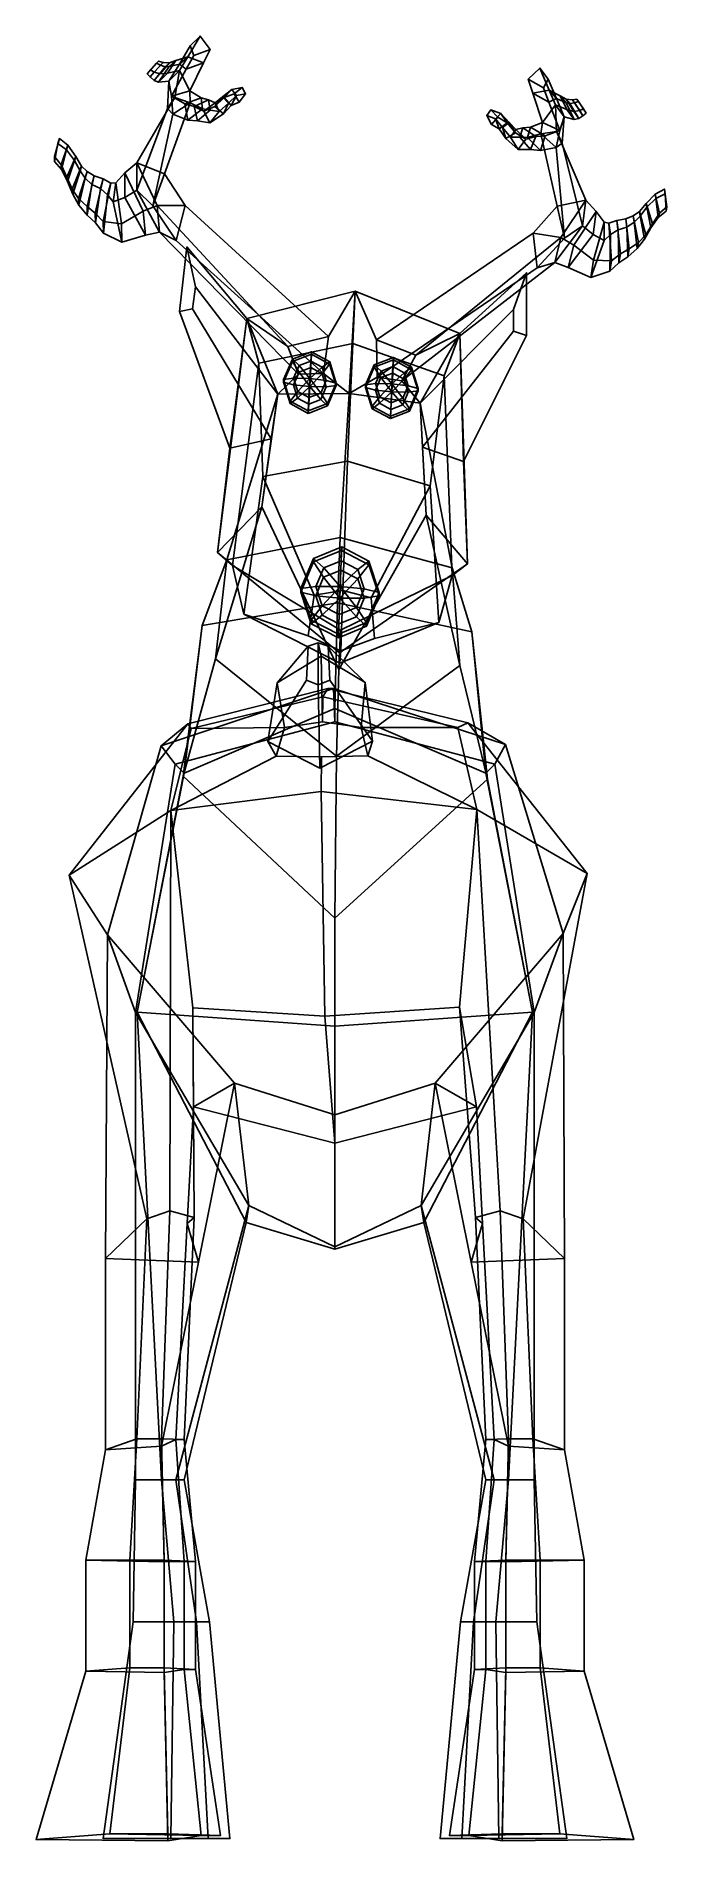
# Model space of a CAD drawing. Extents: x -81 to 90, y -151 to 340.
import ezdxf

# ---------------------------------------------------------------- set-up
doc = ezdxf.new("R2010")
doc.units = 0

msp = doc.modelspace()

# ---------------------------------------------------------------- linework, layer by layer
for points in [[(-40.095352, 334.412567, 207.224182), (-36.732872, 340.015625, 203.871353), (-39.40641, 337.324951, 202.72995), (-42.378284, 332.418579, 205.0634)], [(-40.095352, 334.412567, 207.224182), (-35.817768, 332.730316, 205.943649), (-34.035656, 336.354462, 203.961212), (-36.732872, 340.015625, 203.871353)], [(-36.732872, 340.015625, 203.871353), (-34.035656, 336.354462, 203.961212), (-38.484917, 334.732941, 202.349426), (-39.40641, 337.324951, 202.72995)], [(-42.354248, 330.637695, 209.477142), (-40.095352, 334.412567, 207.224182), (-43.320198, 333.357635, 204.881927), (-45.636112, 329.930511, 206.532761)], [(-40.095352, 334.412567, 207.224182), (-42.378284, 332.418579, 205.0634), (-45.200146, 331.728546, 202.653488), (-43.320198, 333.357635, 204.881927)], [(-42.378284, 332.418579, 205.0634), (-39.40641, 337.324951, 202.72995), (-38.484917, 334.732941, 202.349426), (-40.503178, 331.048279, 203.879868)], [(-39.539871, 325.132874, 210.088333), (-35.817768, 332.730316, 205.943649), (-40.095352, 334.412567, 207.224182), (-42.354248, 330.637695, 209.477142)], [(-35.817768, 332.730316, 205.943649), (-40.503178, 331.048279, 203.879868), (-38.484917, 334.732941, 202.349426), (-34.035656, 336.354462, 203.961212)], [(-51.152966, 329.78125, 193.268219), (-50.251778, 330.875244, 195.881805), (-48.04422, 333.214508, 196.076401), (-48.598701, 332.607269, 193.821518)], [(-47.515388, 332.107941, 197.368301), (-50.343987, 328.927399, 196.907501), (-51.152966, 329.78125, 193.268219), (-48.598701, 332.607269, 193.821518)], [(-50.343987, 328.927399, 196.907501), (-49.247391, 330.206146, 199.754242), (-50.251778, 330.875244, 195.881805), (-51.152966, 329.78125, 193.268219)], [(-46.288071, 331.654999, 201.004715), (-49.293667, 327.94809, 201.30249), (-50.343987, 328.927399, 196.907501), (-47.515388, 332.107941, 197.368301)], [(-49.293667, 327.94809, 201.30249), (-47.615536, 329.701477, 204.096085), (-49.247391, 330.206146, 199.754242), (-50.343987, 328.927399, 196.907501)], [(-49.247391, 330.206146, 199.754242), (-46.813408, 332.834229, 199.83905), (-48.04422, 333.214508, 196.076401), (-50.251778, 330.875244, 195.881805)], [(-45.200146, 331.728546, 202.653488), (-48.050602, 327.48996, 204.191742), (-49.293667, 327.94809, 201.30249), (-46.288071, 331.654999, 201.004715)], [(-48.050602, 327.48996, 204.191742), (-45.636112, 329.930511, 206.532761), (-47.615536, 329.701477, 204.096085), (-49.293667, 327.94809, 201.30249)], [(-47.615536, 329.701477, 204.096085), (-45.083961, 332.738831, 203.506821), (-46.813408, 332.834229, 199.83905), (-49.247391, 330.206146, 199.754242)], [(-46.813408, 332.834229, 199.83905), (-47.515388, 332.107941, 197.368301), (-48.598701, 332.607269, 193.821518), (-48.04422, 333.214508, 196.076401)], [(-42.378284, 332.418579, 205.0634), (-45.215389, 327.720367, 207.291687), (-48.050602, 327.48996, 204.191742), (-45.200146, 331.728546, 202.653488)], [(-45.215389, 327.720367, 207.291687), (-42.354248, 330.637695, 209.477142), (-45.636112, 329.930511, 206.532761), (-48.050602, 327.48996, 204.191742)], [(-45.636112, 329.930511, 206.532761), (-43.320198, 333.357635, 204.881927), (-45.083961, 332.738831, 203.506821), (-47.615536, 329.701477, 204.096085)], [(-45.083961, 332.738831, 203.506821), (-46.288071, 331.654999, 201.004715), (-47.515388, 332.107941, 197.368301), (-46.813408, 332.834229, 199.83905)], [(-43.320198, 333.357635, 204.881927), (-45.200146, 331.728546, 202.653488), (-46.288071, 331.654999, 201.004715), (-45.083961, 332.738831, 203.506821)], [(-43.589466, 323.270081, 213.075806), (-42.354248, 330.637695, 209.477142), (-45.215389, 327.720367, 207.291687), (-45.585426, 320.286652, 209.987442)], [(-44.53455, 323.661041, 206.939133), (-45.215389, 327.720367, 207.291687), (-42.378284, 332.418579, 205.0634), (-40.503178, 331.048279, 203.879868)], [(-39.539871, 325.132874, 210.088333), (-44.53455, 323.661041, 206.939133), (-40.503178, 331.048279, 203.879868), (-35.817768, 332.730316, 205.943649)], [(-43.589466, 323.270081, 213.075806), (-39.484158, 321.81839, 211.998566), (-39.539871, 325.132874, 210.088333), (-42.354248, 330.637695, 209.477142)], [(55.844578, 331.30957, 203.605118), (58.067959, 328.25705, 202.456512), (56.776043, 325.950714, 202.087662), (52.648159, 328.298584, 203.718597)], [(58.395294, 325.324799, 206.953018), (55.844578, 331.30957, 203.605118), (52.648159, 328.298584, 203.718597), (53.911739, 324.494415, 205.699554)], [(58.395294, 325.324799, 206.953018), (60.327011, 323.026917, 204.786392), (58.067959, 328.25705, 202.456512), (55.844578, 331.30957, 203.605118)], [(-45.585426, 320.286652, 209.987442), (-45.215389, 327.720367, 207.291687), (-44.53455, 323.661041, 206.939133), (-44.186638, 318.811066, 208.660172)], [(-44.53455, 323.661041, 206.939133), (-39.539871, 325.132874, 210.088333), (-36.465794, 323.236328, 208.492554), (-40.857887, 321.53891, 205.641907)], [(-39.539871, 325.132874, 210.088333), (-39.484158, 321.81839, 211.998566), (-36.11219, 320.186707, 210.066391), (-36.465794, 323.236328, 208.492554)], [(-32.765373, 320.874573, 202.495392), (-30.648138, 323.455048, 204.991943), (-28.107967, 325.488251, 203.362976), (-30.213787, 323.291656, 201.206635)], [(-30.648138, 323.455048, 204.991943), (-28.993454, 321.773956, 205.378922), (-26.78956, 323.812103, 203.813492), (-28.107967, 325.488251, 203.362976)], [(-30.213787, 323.291656, 201.206635), (-28.107967, 325.488251, 203.362976), (-25.248953, 326.006592, 201.732117), (-27.432777, 324.294159, 199.913498)], [(-28.284697, 321.169128, 201.281723), (-30.213787, 323.291656, 201.206635), (-27.432777, 324.294159, 199.913498), (-26.083746, 322.034668, 200.21196)], [(-26.78956, 323.812103, 203.813492), (-28.284697, 321.169128, 201.281723), (-26.083746, 322.034668, 200.21196), (-24.36713, 324.306519, 202.311539)], [(-28.107967, 325.488251, 203.362976), (-26.78956, 323.812103, 203.813492), (-24.36713, 324.306519, 202.311539), (-25.248953, 326.006592, 201.732117)], [(-26.083746, 322.034668, 200.21196), (-27.432777, 324.294159, 199.913498), (-25.248953, 326.006592, 201.732117), (-24.36713, 324.306519, 202.311539)], [(53.911739, 324.494415, 205.699554), (52.648159, 328.298584, 203.718597), (56.776043, 325.950714, 202.087662), (58.26199, 322.061523, 203.616486)], [(56.571049, 316.544617, 209.842361), (60.117603, 321.305725, 209.203339), (58.395294, 325.324799, 206.953018), (53.911739, 324.494415, 205.699554)], [(56.571049, 316.544617, 209.842361), (53.911739, 324.494415, 205.699554), (58.26199, 322.061523, 203.616486), (61.250359, 314.292114, 206.673767)], [(60.327011, 323.026917, 204.786392), (58.26199, 322.061523, 203.616486), (56.776043, 325.950714, 202.087662), (58.067959, 328.25705, 202.456512)], [(60.117603, 321.305725, 209.203339), (63.210693, 320.069519, 206.245361), (61.388412, 323.754395, 204.59761), (58.395294, 325.324799, 206.953018)], [(58.395294, 325.324799, 206.953018), (61.388412, 323.754395, 204.59761), (62.975716, 321.882935, 202.364822), (60.327011, 323.026917, 204.786392)], [(-53.998966, 298.117432, 218.238068), (-53.973431, 305.51825, 222.033249), (-43.589466, 323.270081, 213.075806), (-45.585426, 320.286652, 209.987442)], [(-53.998966, 298.117432, 218.238068), (-45.585426, 320.286652, 209.987442), (-44.186638, 318.811066, 208.660172), (-49.613739, 293.810455, 217.745514)], [(-53.973431, 305.51825, 222.033249), (-46.456375, 302.540863, 223.459076), (-39.484158, 321.81839, 211.998566), (-43.589466, 323.270081, 213.075806)], [(-49.613739, 293.810455, 217.745514), (-44.186638, 318.811066, 208.660172), (-39.484158, 321.81839, 211.998566), (-46.456375, 302.540863, 223.459076)], [(-44.186638, 318.811066, 208.660172), (-44.53455, 323.661041, 206.939133), (-40.857887, 321.53891, 205.641907), (-40.114704, 317.16394, 206.977753)], [(-39.484158, 321.81839, 211.998566), (-44.186638, 318.811066, 208.660172), (-40.114704, 317.16394, 206.977753), (-36.11219, 320.186707, 210.066391)], [(-40.857887, 321.53891, 205.641907), (-36.465794, 323.236328, 208.492554), (-34.484791, 322.629211, 207.351318), (-38.358376, 320.888153, 204.766617)], [(-40.114704, 317.16394, 206.977753), (-40.857887, 321.53891, 205.641907), (-38.358376, 320.888153, 204.766617), (-37.434593, 316.977509, 205.838913)], [(-36.11219, 320.186707, 210.066391), (-40.114704, 317.16394, 206.977753), (-37.434593, 316.977509, 205.838913), (-33.983738, 319.867981, 208.677643)], [(-38.358376, 320.888153, 204.766617), (-34.484791, 322.629211, 207.351318), (-32.658031, 321.863007, 206.323578), (-35.756565, 319.618011, 203.866791)], [(-37.434593, 316.977509, 205.838913), (-38.358376, 320.888153, 204.766617), (-35.756565, 319.618011, 203.866791), (-34.066242, 316.407043, 204.368637)], [(-33.983738, 319.867981, 208.677643), (-37.434593, 316.977509, 205.838913), (-34.066242, 316.407043, 204.368637), (-31.5716, 319.475342, 207.186356)], [(-36.465794, 323.236328, 208.492554), (-36.11219, 320.186707, 210.066391), (-33.983738, 319.867981, 208.677643), (-34.484791, 322.629211, 207.351318)], [(-35.756565, 319.618011, 203.866791), (-32.658031, 321.863007, 206.323578), (-30.648138, 323.455048, 204.991943), (-32.765373, 320.874573, 202.495392)], [(-34.066242, 316.407043, 204.368637), (-35.756565, 319.618011, 203.866791), (-32.765373, 320.874573, 202.495392), (-30.391081, 318.819641, 202.433075)], [(-34.484791, 322.629211, 207.351318), (-33.983738, 319.867981, 208.677643), (-31.5716, 319.475342, 207.186356), (-32.658031, 321.863007, 206.323578)], [(-31.5716, 319.475342, 207.186356), (-34.066242, 316.407043, 204.368637), (-30.391081, 318.819641, 202.433075), (-28.993454, 321.773956, 205.378922)], [(-30.391081, 318.819641, 202.433075), (-32.765373, 320.874573, 202.495392), (-30.213787, 323.291656, 201.206635), (-28.284697, 321.169128, 201.281723)], [(-32.658031, 321.863007, 206.323578), (-31.5716, 319.475342, 207.186356), (-28.993454, 321.773956, 205.378922), (-30.648138, 323.455048, 204.991943)], [(-28.993454, 321.773956, 205.378922), (-30.391081, 318.819641, 202.433075), (-28.284697, 321.169128, 201.281723), (-26.78956, 323.812103, 203.813492)], [(42.697784, 315.96524, 200.040848), (41.352894, 318.447021, 202.144196), (42.454365, 319.935425, 201.557449), (44.341209, 317.910217, 199.731705)], [(45.229244, 318.92514, 203.174637), (42.454365, 319.935425, 201.557449), (41.352894, 318.447021, 202.144196), (43.698746, 317.539124, 203.63475)], [(46.967289, 316.454315, 201.012909), (44.341209, 317.910217, 199.731705), (42.454365, 319.935425, 201.557449), (45.229244, 318.92514, 203.174637)], [(60.356411, 314.043671, 212.813766), (60.117603, 321.305725, 209.203339), (56.571049, 316.544617, 209.842361), (56.084084, 313.375305, 211.760178)], [(61.250359, 314.292114, 206.673767), (58.26199, 322.061523, 203.616486), (60.327011, 323.026917, 204.786392), (62.494965, 318.035797, 207.012115)], [(60.356411, 314.043671, 212.813766), (61.869995, 310.878571, 209.724792), (62.494965, 318.035797, 207.012115), (60.117603, 321.305725, 209.203339)], [(62.494965, 318.035797, 207.012115), (65.214233, 317.341156, 203.90004), (63.210693, 320.069519, 206.245361), (60.117603, 321.305725, 209.203339)], [(60.327011, 323.026917, 204.786392), (62.975716, 321.882935, 202.364822), (65.214233, 317.341156, 203.90004), (62.494965, 318.035797, 207.012115)], [(63.210693, 320.069519, 206.245361), (65.094528, 319.518982, 203.800369), (63.018703, 322.859161, 203.215637), (61.388412, 323.754395, 204.59761)], [(61.388412, 323.754395, 204.59761), (63.018703, 322.859161, 203.215637), (64.013367, 321.631012, 200.711395), (62.975716, 321.882935, 202.364822)], [(62.975716, 321.882935, 202.364822), (64.013367, 321.631012, 200.711395), (66.461403, 317.57901, 201.004578), (65.214233, 317.341156, 203.90004)], [(65.094528, 319.518982, 203.800369), (66.709633, 319.740814, 199.450668), (64.681892, 322.666382, 199.540207), (63.018703, 322.859161, 203.215637)], [(63.018703, 322.859161, 203.215637), (64.681892, 322.666382, 199.540207), (65.232658, 321.868622, 197.068939), (64.013367, 321.631012, 200.711395)], [(65.214233, 317.341156, 203.90004), (66.461403, 317.57901, 201.004578), (65.094528, 319.518982, 203.800369), (63.210693, 320.069519, 206.245361)], [(64.013367, 321.631012, 200.711395), (65.232658, 321.868622, 197.068939), (67.568199, 318.355591, 196.603424), (66.461403, 317.57901, 201.004578)], [(66.709633, 319.740814, 199.450668), (67.735794, 320.226196, 195.572906), (65.892265, 322.834625, 195.771698), (64.681892, 322.666382, 199.540207)], [(64.681892, 322.666382, 199.540207), (65.892265, 322.834625, 195.771698), (66.317787, 322.175415, 193.516678), (65.232658, 321.868622, 197.068939)], [(66.461403, 317.57901, 201.004578), (67.568199, 318.355591, 196.603424), (66.709633, 319.740814, 199.450668), (65.094528, 319.518982, 203.800369)], [(65.232658, 321.868622, 197.068939), (66.317787, 322.175415, 193.516678), (68.430809, 319.049591, 192.959183), (67.568199, 318.355591, 196.603424)], [(68.430809, 319.049591, 192.959183), (66.317787, 322.175415, 193.516678), (65.892265, 322.834625, 195.771698), (67.735794, 320.226196, 195.572906)], [(67.568199, 318.355591, 196.603424), (68.430809, 319.049591, 192.959183), (67.735794, 320.226196, 195.572906), (66.709633, 319.740814, 199.450668)], [(43.698746, 317.539124, 203.63475), (41.352894, 318.447021, 202.144196), (42.697784, 315.96524, 200.040848), (44.767937, 314.745117, 201.101395)], [(44.767937, 314.745117, 201.101395), (42.697784, 315.96524, 200.040848), (44.341209, 317.910217, 199.731705), (46.967289, 316.454315, 201.012909)], [(47.477352, 316.516296, 204.794724), (45.229244, 318.92514, 203.174637), (43.698746, 317.539124, 203.63475), (45.614819, 315.18454, 205.192947)], [(45.614819, 315.18454, 205.192947), (43.698746, 317.539124, 203.63475), (44.767937, 314.745117, 201.101395), (46.542439, 312.115784, 202.247025)], [(46.542439, 312.115784, 202.247025), (44.767937, 314.745117, 201.101395), (46.967289, 316.454315, 201.012909), (49.171825, 313.683472, 202.294022)], [(49.171825, 313.683472, 202.294022), (46.967289, 316.454315, 201.012909), (45.229244, 318.92514, 203.174637), (47.477352, 316.516296, 204.794724)], [(49.261162, 314.630585, 206.119537), (47.477352, 316.516296, 204.794724), (45.614819, 315.18454, 205.192947), (47.871216, 312.51947, 206.992142)], [(47.871216, 312.51947, 206.992142), (45.614819, 315.18454, 205.192947), (46.542439, 312.115784, 202.247025), (49.87418, 309.162262, 204.169952)], [(51.97485, 311.957397, 203.653641), (49.171825, 313.683472, 202.294022), (47.477352, 316.516296, 204.794724), (49.261162, 314.630585, 206.119537)], [(51.187599, 315.043793, 207.136566), (49.261162, 314.630585, 206.119537), (47.871216, 312.51947, 206.992142), (50.330929, 312.474274, 208.47081)], [(54.733482, 312.722687, 204.538132), (51.97485, 311.957397, 203.653641), (49.261162, 314.630585, 206.119537), (51.187599, 315.043793, 207.136566)], [(53.246052, 315.275391, 208.26651), (51.187599, 315.043793, 207.136566), (50.330929, 312.474274, 208.47081), (52.498619, 312.406403, 209.848389)], [(57.305614, 312.910187, 205.399811), (54.733482, 312.722687, 204.538132), (51.187599, 315.043793, 207.136566), (53.246052, 315.275391, 208.26651)], [(56.571049, 316.544617, 209.842361), (53.246052, 315.275391, 208.26651), (52.498619, 312.406403, 209.848389), (56.084084, 313.375305, 211.760178)], [(61.250359, 314.292114, 206.673767), (57.305614, 312.910187, 205.399811), (53.246052, 315.275391, 208.26651), (56.571049, 316.544617, 209.842361)], [(61.869995, 310.878571, 209.724792), (60.266449, 309.720123, 208.408249), (61.250359, 314.292114, 206.673767), (62.494965, 318.035797, 207.012115)], [(-76.430573, 307.204529, 196.795898), (-75.083488, 312.121521, 196.96402), (-75.47319, 310.796051, 194.611267), (-76.391403, 305.885071, 194.164658)], [(-74.602043, 304.993744, 199.573227), (-72.77253, 310.295624, 200.115982), (-75.083488, 312.121521, 196.96402), (-76.430573, 307.204529, 196.795898)], [(-73.161308, 309.031036, 197.4133), (-74.500252, 303.712891, 196.585632), (-76.391403, 305.885071, 194.164658), (-75.47319, 310.796051, 194.611267)], [(-72.77253, 310.295624, 200.115982), (-73.161308, 309.031036, 197.4133), (-75.47319, 310.796051, 194.611267), (-75.083488, 312.121521, 196.96402)], [(-73.047989, 301.663849, 202.796631), (-70.613289, 307.263214, 203.888412), (-72.77253, 310.295624, 200.115982), (-74.602043, 304.993744, 199.573227)], [(-70.613289, 307.263214, 203.888412), (-70.95961, 306.138977, 200.786026), (-73.161308, 309.031036, 197.4133), (-72.77253, 310.295624, 200.115982)], [(49.87418, 309.162262, 204.169952), (46.542439, 312.115784, 202.247025), (49.171825, 313.683472, 202.294022), (51.97485, 311.957397, 203.653641)], [(50.330929, 312.474274, 208.47081), (47.871216, 312.51947, 206.992142), (49.87418, 309.162262, 204.169952), (53.302498, 309.130981, 205.623215)], [(53.302498, 309.130981, 205.623215), (49.87418, 309.162262, 204.169952), (51.97485, 311.957397, 203.653641), (54.733482, 312.722687, 204.538132)], [(52.498619, 312.406403, 209.848389), (50.330929, 312.474274, 208.47081), (53.302498, 309.130981, 205.623215), (55.993511, 308.84906, 206.749039)], [(56.084084, 313.375305, 211.760178), (52.498619, 312.406403, 209.848389), (55.993511, 308.84906, 206.749039), (60.266449, 309.720123, 208.408249)], [(55.993511, 308.84906, 206.749039), (53.302498, 309.130981, 205.623215), (54.733482, 312.722687, 204.538132), (57.305614, 312.910187, 205.399811)], [(60.266449, 309.720123, 208.408249), (55.993511, 308.84906, 206.749039), (57.305614, 312.910187, 205.399811), (61.250359, 314.292114, 206.673767)], [(68.379105, 295.375458, 221.768478), (60.356411, 314.043671, 212.813766), (56.084084, 313.375305, 211.760178), (60.580276, 293.746613, 223.231995)], [(62.530804, 284.977905, 217.528702), (60.580276, 293.746613, 223.231995), (56.084084, 313.375305, 211.760178), (60.266449, 309.720123, 208.408249)], [(67.412346, 288.385132, 217.99411), (62.530804, 284.977905, 217.528702), (60.266449, 309.720123, 208.408249), (61.869995, 310.878571, 209.724792)], [(67.412346, 288.385132, 217.99411), (61.869995, 310.878571, 209.724792), (60.356411, 314.043671, 212.813766), (68.379105, 295.375458, 221.768478)], [(-74.500252, 303.712891, 196.585632), (-74.602043, 304.993744, 199.573227), (-76.430573, 307.204529, 196.795898), (-76.391403, 305.885071, 194.164658)], [(-72.834442, 300.486938, 199.409698), (-73.047989, 301.663849, 202.796631), (-74.602043, 304.993744, 199.573227), (-74.500252, 303.712891, 196.585632)], [(-70.95961, 306.138977, 200.786026), (-72.834442, 300.486938, 199.409698), (-74.500252, 303.712891, 196.585632), (-73.161308, 309.031036, 197.4133)], [(-71.635529, 298.342163, 205.910309), (-69.025116, 304.639343, 207.011322), (-70.613289, 307.263214, 203.888412), (-73.047989, 301.663849, 202.796631)], [(-69.429535, 303.326294, 203.58493), (-71.419968, 296.978851, 202.16066), (-72.834442, 300.486938, 199.409698), (-70.95961, 306.138977, 200.786026)], [(-69.879517, 295.847961, 208.815857), (-67.50473, 303.183411, 209.436432), (-69.025116, 304.639343, 207.011322), (-71.635529, 298.342163, 205.910309)], [(-69.025116, 304.639343, 207.011322), (-69.429535, 303.326294, 203.58493), (-70.95961, 306.138977, 200.786026), (-70.613289, 307.263214, 203.888412)], [(-67.50473, 303.183411, 209.436432), (-68.047798, 301.377991, 205.758057), (-69.429535, 303.326294, 203.58493), (-69.025116, 304.639343, 207.011322)], [(-53.973431, 305.51825, 222.033249), (-53.998966, 298.117432, 218.238068), (-57.221348, 296.1185, 216.973907), (-57.203865, 302.794769, 220.384491)], [(-48.469933, 293.911469, 227.362747), (-53.973431, 305.51825, 222.033249), (-57.203865, 302.794769, 220.384491), (-52.232677, 292.347931, 225.185623)], [(-48.469933, 293.911469, 227.362747), (-40.811146, 293.947632, 227.806305), (-46.456375, 302.540863, 223.459076), (-53.973431, 305.51825, 222.033249)], [(-71.419968, 296.978851, 202.16066), (-71.635529, 298.342163, 205.910309), (-73.047989, 301.663849, 202.796631), (-72.834442, 300.486938, 199.409698)], [(-68.047798, 301.377991, 205.758057), (-69.751648, 294.027985, 204.738602), (-71.419968, 296.978851, 202.16066), (-69.429535, 303.326294, 203.58493)], [(-67.530449, 293.609558, 212.042755), (-65.558456, 302.018921, 212.065491), (-67.50473, 303.183411, 209.436432), (-69.879517, 295.847961, 208.815857)], [(-66.22599, 299.624664, 208.154617), (-67.479164, 291.239594, 207.642365), (-69.751648, 294.027985, 204.738602), (-68.047798, 301.377991, 205.758057)], [(-65.558456, 302.018921, 212.065491), (-66.22599, 299.624664, 208.154617), (-68.047798, 301.377991, 205.758057), (-67.50473, 303.183411, 209.436432)], [(-65.323677, 291.842896, 214.894623), (-63.139977, 301.180542, 214.919296), (-65.558456, 302.018921, 212.065491), (-67.530449, 293.609558, 212.042755)], [(-63.87936, 298.522736, 210.574036), (-65.263435, 289.211151, 210.005585), (-67.479164, 291.239594, 207.642365), (-66.22599, 299.624664, 208.154617)], [(-63.139977, 301.180542, 214.919296), (-63.87936, 298.522736, 210.574036), (-66.22599, 299.624664, 208.154617), (-65.558456, 302.018921, 212.065491)], [(-63.107124, 289.54541, 218.074142), (-61.090996, 300.011658, 217.732773), (-63.139977, 301.180542, 214.919296), (-65.323677, 291.842896, 214.894623)], [(-61.090996, 300.011658, 217.732773), (-61.929096, 296.842804, 213.016846), (-63.87936, 298.522736, 210.574036), (-63.139977, 301.180542, 214.919296)], [(-58.126205, 288.935913, 222.438477), (-59.737232, 300.078278, 219.342804), (-61.090996, 300.011658, 217.732773), (-63.107124, 289.54541, 218.074142)], [(-59.737232, 300.078278, 219.342804), (-60.398281, 294.892578, 215.284332), (-61.929096, 296.842804, 213.016846), (-61.090996, 300.011658, 217.732773)], [(-57.203865, 302.794769, 220.384491), (-57.221348, 296.1185, 216.973907), (-60.398281, 294.892578, 215.284332), (-59.737232, 300.078278, 219.342804)], [(-52.232677, 292.347931, 225.185623), (-57.203865, 302.794769, 220.384491), (-59.737232, 300.078278, 219.342804), (-58.126205, 288.935913, 222.438477)], [(-40.811146, 293.947632, 227.806305), (-43.2285, 284.375092, 220.868454), (-49.613739, 293.810455, 217.745514), (-46.456375, 302.540863, 223.459076)], [(-69.751648, 294.027985, 204.738602), (-69.879517, 295.847961, 208.815857), (-71.635529, 298.342163, 205.910309), (-71.419968, 296.978851, 202.16066)], [(-67.479164, 291.239594, 207.642365), (-67.530449, 293.609558, 212.042755), (-69.879517, 295.847961, 208.815857), (-69.751648, 294.027985, 204.738602)], [(-61.929096, 296.842804, 213.016846), (-63.073532, 286.425079, 212.727463), (-65.263435, 289.211151, 210.005585), (-63.87936, 298.522736, 210.574036)], [(-60.398281, 294.892578, 215.284332), (-58.023239, 283.904572, 217.457108), (-63.073532, 286.425079, 212.727463), (-61.929096, 296.842804, 213.016846)], [(-57.221348, 296.1185, 216.973907), (-51.608456, 285.822632, 220.601807), (-58.023239, 283.904572, 217.457108), (-60.398281, 294.892578, 215.284332)], [(-53.998966, 298.117432, 218.238068), (-47.777939, 286.678131, 222.264969), (-51.608456, 285.822632, 220.601807), (-57.221348, 296.1185, 216.973907)], [(-47.777939, 286.678131, 222.264969), (-53.998966, 298.117432, 218.238068), (-49.613739, 293.810455, 217.745514), (-43.2285, 284.375092, 220.868454)], [(61.544876, 285.185944, 227.146774), (68.379105, 295.375458, 221.768478), (60.580276, 293.746613, 223.231995), (53.972191, 286.406647, 227.618958)], [(61.544876, 285.185944, 227.146774), (65.049042, 283.135071, 224.960175), (71.203453, 292.292206, 220.114777), (68.379105, 295.375458, 221.768478)], [(68.379105, 295.375458, 221.768478), (71.203453, 292.292206, 220.114777), (70.337288, 286.001221, 216.72348), (67.412346, 288.385132, 217.99411)], [(86.494888, 288.887054, 202.4767), (88.403885, 291.78656, 199.237869), (87.275787, 297.026123, 199.769562), (84.805229, 294.499634, 203.559006)], [(84.805229, 294.499634, 203.559006), (87.275787, 297.026123, 199.769562), (87.459282, 295.806366, 197.070938), (84.960716, 293.419556, 200.460403)], [(84.960716, 293.419556, 200.460403), (87.459282, 295.806366, 197.070938), (88.100365, 290.633606, 196.256409), (86.090233, 287.850037, 199.095963)], [(88.403885, 291.78656, 199.237869), (90.453072, 293.588501, 196.44725), (89.751968, 298.389435, 196.603424), (87.275787, 297.026123, 199.769562)], [(87.275787, 297.026123, 199.769562), (89.751968, 298.389435, 196.603424), (89.932587, 297.111755, 194.254929), (87.459282, 295.806366, 197.070938)], [(87.459282, 295.806366, 197.070938), (89.932587, 297.111755, 194.254929), (90.210373, 292.388733, 193.822037), (88.100365, 290.633606, 196.256409)], [(90.453072, 293.588501, 196.44725), (90.210373, 292.388733, 193.822037), (89.932587, 297.111755, 194.254929), (89.751968, 298.389435, 196.603424)], [(-65.263435, 289.211151, 210.005585), (-65.323677, 291.842896, 214.894623), (-67.530449, 293.609558, 212.042755), (-67.479164, 291.239594, 207.642365)], [(-63.073532, 286.425079, 212.727463), (-63.107124, 289.54541, 218.074142), (-65.323677, 291.842896, 214.894623), (-65.263435, 289.211151, 210.005585)], [(-51.608456, 285.822632, 220.601807), (-52.232677, 292.347931, 225.185623), (-58.126205, 288.935913, 222.438477), (-58.023239, 283.904572, 217.457108)], [(-47.777939, 286.678131, 222.264969), (-48.469933, 293.911469, 227.362747), (-52.232677, 292.347931, 225.185623), (-51.608456, 285.822632, 220.601807)], [(-48.469933, 293.911469, 227.362747), (-12.860009, 255.526627, 239.496521), (-1.765542, 258.249573, 239.932297), (-40.811146, 293.947632, 227.806305)], [(-12.860009, 255.526627, 239.496521), (-48.469933, 293.911469, 227.362747), (-47.777939, 286.678131, 222.264969), (-9.910738, 248.040466, 231.467987)], [(-1.765542, 258.249573, 239.932297), (-3.159391, 248.157684, 228.673218), (-43.2285, 284.375092, 220.868454), (-40.811146, 293.947632, 227.806305)], [(53.972191, 286.406647, 227.618958), (60.580276, 293.746613, 223.231995), (62.530804, 284.977905, 217.528702), (55.111748, 276.923004, 220.693665)], [(65.049042, 283.135071, 224.960175), (70.437218, 279.028656, 222.201462), (73.353378, 289.333496, 219.071136), (71.203453, 292.292206, 220.114777)], [(71.203453, 292.292206, 220.114777), (73.353378, 289.333496, 219.071136), (73.309334, 284.367645, 215.026138), (70.337288, 286.001221, 216.72348)], [(75.385483, 278.89267, 217.819839), (77.813049, 280.749695, 214.627457), (76.797165, 289.874054, 214.633163), (74.662354, 289.071075, 217.456741)], [(74.662354, 289.071075, 217.456741), (76.797165, 289.874054, 214.633163), (77.137039, 287.29184, 210.294678), (75.032867, 285.990326, 212.748535)], [(77.813049, 280.749695, 214.627457), (80.172768, 282.101624, 211.763855), (79.255814, 290.307007, 211.768753), (76.797165, 289.874054, 214.633163)], [(76.797165, 289.874054, 214.633163), (79.255814, 290.307007, 211.768753), (79.562943, 287.985321, 207.864243), (77.137039, 287.29184, 210.294678)], [(80.172768, 282.101624, 211.763855), (82.726326, 283.873993, 208.523239), (81.291298, 291.117523, 209.129761), (79.255814, 290.307007, 211.768753)], [(79.255814, 290.307007, 211.768753), (81.291298, 291.117523, 209.129761), (81.550804, 289.369537, 205.456528), (79.562943, 287.985321, 207.864243)], [(82.726326, 283.873993, 208.523239), (84.72979, 285.968506, 205.604843), (82.945175, 292.265015, 206.695221), (81.291298, 291.117523, 209.129761)], [(81.291298, 291.117523, 209.129761), (82.945175, 292.265015, 206.695221), (83.131523, 291.000214, 203.27301), (81.550804, 289.369537, 205.456528)], [(81.550804, 289.369537, 205.456528), (83.131523, 291.000214, 203.27301), (84.297585, 284.758209, 201.861954), (82.323181, 282.222412, 204.453705)], [(84.72979, 285.968506, 205.604843), (86.494888, 288.887054, 202.4767), (84.805229, 294.499634, 203.559006), (82.945175, 292.265015, 206.695221)], [(82.945175, 292.265015, 206.695221), (84.805229, 294.499634, 203.559006), (84.960716, 293.419556, 200.460403), (83.131523, 291.000214, 203.27301)], [(83.131523, 291.000214, 203.27301), (84.960716, 293.419556, 200.460403), (86.090233, 287.850037, 199.095963), (84.297585, 284.758209, 201.861954)], [(86.090233, 287.850037, 199.095963), (88.100365, 290.633606, 196.256409), (88.403885, 291.78656, 199.237869), (86.494888, 288.887054, 202.4767)], [(88.100365, 290.633606, 196.256409), (90.210373, 292.388733, 193.822037), (90.453072, 293.588501, 196.44725), (88.403885, 291.78656, 199.237869)], [(-58.023239, 283.904572, 217.457108), (-58.126205, 288.935913, 222.438477), (-63.107124, 289.54541, 218.074142), (-63.073532, 286.425079, 212.727463)], [(-9.910738, 248.040466, 231.467987), (-47.777939, 286.678131, 222.264969), (-43.2285, 284.375092, 220.868454), (-3.159391, 248.157684, 228.673218)], [(11.284814, 257.356689, 239.913666), (53.972191, 286.406647, 227.618958), (55.111748, 276.923004, 220.693665), (11.475227, 247.220474, 228.655075)], [(11.284814, 257.356689, 239.913666), (22.003353, 253.186829, 239.448761), (61.544876, 285.185944, 227.146774), (53.972191, 286.406647, 227.618958)], [(22.003353, 253.186829, 239.448761), (18.204618, 246.241531, 231.433182), (59.912258, 278.435547, 222.069351), (61.544876, 285.185944, 227.146774)], [(59.912258, 278.435547, 222.069351), (55.111748, 276.923004, 220.693665), (62.530804, 284.977905, 217.528702), (67.412346, 288.385132, 217.99411)], [(67.412346, 288.385132, 217.99411), (70.337288, 286.001221, 216.72348), (63.583817, 277.062195, 220.395447), (59.912258, 278.435547, 222.069351)], [(59.912258, 278.435547, 222.069351), (63.583817, 277.062195, 220.395447), (65.049042, 283.135071, 224.960175), (61.544876, 285.185944, 227.146774)], [(70.337288, 286.001221, 216.72348), (73.309334, 284.367645, 215.026138), (69.673988, 274.321808, 217.234879), (63.583817, 277.062195, 220.395447)], [(73.309334, 284.367645, 215.026138), (75.032867, 285.990326, 212.748535), (74.910866, 275.999603, 212.483749), (69.673988, 274.321808, 217.234879)], [(70.437218, 279.028656, 222.201462), (75.385483, 278.89267, 217.819839), (74.662354, 289.071075, 217.456741), (73.353378, 289.333496, 219.071136)], [(73.353378, 289.333496, 219.071136), (74.662354, 289.071075, 217.456741), (75.032867, 285.990326, 212.748535), (73.309334, 284.367645, 215.026138)], [(75.032867, 285.990326, 212.748535), (77.137039, 287.29184, 210.294678), (77.372742, 278.322845, 209.747971), (74.910866, 275.999603, 212.483749)], [(77.137039, 287.29184, 210.294678), (79.562943, 287.985321, 207.864243), (79.777252, 279.920502, 207.372391), (77.372742, 278.322845, 209.747971)], [(79.562943, 287.985321, 207.864243), (81.550804, 289.369537, 205.456528), (82.323181, 282.222412, 204.453705), (79.777252, 279.920502, 207.372391)], [(82.323181, 282.222412, 204.453705), (84.297585, 284.758209, 201.861954), (84.72979, 285.968506, 205.604843), (82.726326, 283.873993, 208.523239)], [(84.297585, 284.758209, 201.861954), (86.090233, 287.850037, 199.095963), (86.494888, 288.887054, 202.4767), (84.72979, 285.968506, 205.604843)], [(-40.309147, 282.621399, 234.73967), (-38.032803, 271.793915, 228.641861), (-38.781261, 265.785309, 227.963501), (-42.307182, 265.072021, 232.735947)], [(-42.307182, 265.072021, 232.735947), (-28.60055, 227.895081, 245.741791), (-24.019569, 263.19397, 249.709671), (-40.309147, 282.621399, 234.73967)], [(-38.032803, 271.793915, 228.641861), (-40.309147, 282.621399, 234.73967), (-24.019569, 263.19397, 249.709671), (-15.582921, 242.526031, 228.479462)], [(63.583817, 277.062195, 220.395447), (69.673988, 274.321808, 217.234879), (70.437218, 279.028656, 222.201462), (65.049042, 283.135071, 224.960175)], [(74.910866, 275.999603, 212.483749), (77.372742, 278.322845, 209.747971), (77.813049, 280.749695, 214.627457), (75.385483, 278.89267, 217.819839)], [(77.372742, 278.322845, 209.747971), (79.777252, 279.920502, 207.372391), (80.172768, 282.101624, 211.763855), (77.813049, 280.749695, 214.627457)], [(79.777252, 279.920502, 207.372391), (82.323181, 282.222412, 204.453705), (82.726326, 283.873993, 208.523239), (80.172768, 282.101624, 211.763855)], [(18.204618, 246.241531, 231.433182), (11.475227, 247.220474, 228.655075), (55.111748, 276.923004, 220.693665), (59.912258, 278.435547, 222.069351)], [(48.615471, 265.570038, 228.504654), (23.261236, 240.131973, 228.435013), (34.03231, 259.120026, 249.622192), (52.199486, 275.595764, 234.574432)], [(52.169266, 258.505157, 232.596497), (52.199486, 275.595764, 234.574432), (34.03231, 259.120026, 249.622192), (35.044189, 224.281708, 245.680466)], [(52.199486, 275.595764, 234.574432), (52.169266, 258.505157, 232.596497), (48.686787, 259.69696, 227.834), (48.615471, 265.570038, 228.504654)], [(69.673988, 274.321808, 217.234879), (74.910866, 275.999603, 212.483749), (75.385483, 278.89267, 217.819839), (70.437218, 279.028656, 222.201462)], [(-38.781261, 265.785309, 227.963501), (-38.032803, 271.793915, 228.641861), (-15.582921, 242.526031, 228.479462), (-17.341846, 230.457001, 227.151443)], [(-12.860009, 255.526627, 239.496521), (-24.019569, 263.19397, 249.709671), (5.549259, 270.557526, 250.894409), (-1.765542, 258.249573, 239.932297)], [(-24.019569, 263.19397, 249.709671), (-20.719784, 250.966003, 271.437439), (4.888628, 256.379639, 272.223938), (5.549259, 270.557526, 250.894409)], [(-3.159391, 248.157684, 228.673218), (-1.765542, 258.249573, 239.932297), (5.549259, 270.557526, 250.894409), (3.867466, 242.785614, 221.12616)], [(11.475227, 247.220474, 228.655075), (3.867466, 242.785614, 221.12616), (5.549259, 270.557526, 250.894409), (11.284814, 257.356689, 239.913666)], [(34.03231, 259.120026, 249.622192), (5.549259, 270.557526, 250.894409), (4.888628, 256.379639, 272.223938), (29.724623, 247.589752, 271.368744)], [(22.003353, 253.186829, 239.448761), (11.284814, 257.356689, 239.913666), (5.549259, 270.557526, 250.894409), (34.03231, 259.120026, 249.622192)], [(-42.307182, 265.072021, 232.735947), (-38.781261, 265.785309, 227.963501), (-17.341846, 230.457001, 227.151443), (-28.60055, 227.895081, 245.741791)], [(48.686787, 259.69696, 227.834), (23.870003, 228.108719, 227.111435), (23.261236, 240.131973, 228.435013), (48.615471, 265.570038, 228.504654)], [(-24.019569, 263.19397, 249.709671), (-31.983669, 199.466354, 242.593765), (-27.876123, 195.920593, 265.172852), (-20.719784, 250.966003, 271.437439)], [(-9.910738, 248.040466, 231.467987), (-15.582921, 242.526031, 228.479462), (-24.019569, 263.19397, 249.709671), (-12.860009, 255.526627, 239.496521)], [(4.888628, 256.379639, 272.223938), (-20.719784, 250.966003, 271.437439), (-19.642057, 220.173889, 295.990479), (3.423232, 224.353012, 296.734039)], [(4.888628, 256.379639, 272.223938), (3.423232, 224.353012, 296.734039), (25.986465, 217.583923, 295.946564), (29.724623, 247.589752, 271.368744)], [(18.204618, 246.241531, 231.433182), (22.003353, 253.186829, 239.448761), (34.03231, 259.120026, 249.622192), (23.261236, 240.131973, 228.435013)], [(52.169266, 258.505157, 232.596497), (35.044189, 224.281708, 245.680466), (23.870003, 228.108719, 227.111435), (48.686787, 259.69696, 227.834)], [(34.03231, 259.120026, 249.622192), (29.724623, 247.589752, 271.368744), (31.967388, 193.189758, 265.136139), (36.113514, 196.354858, 242.551895)], [(-24.7976, 182.705093, 295.703003), (-19.642057, 220.173889, 295.990479), (-20.719784, 250.966003, 271.437439), (-27.876123, 195.920593, 265.172852)], [(-14.023469, 245.859879, 283.73526), (-11.598454, 251.424149, 284.388428), (-11.591877, 252.101181, 279.678192), (-14.017321, 246.536072, 279.024933)], [(-11.282056, 245.131882, 287.542389), (-9.785995, 248.56868, 287.945892), (-11.598454, 251.424149, 284.388428), (-14.023469, 245.859879, 283.73526)], [(-14.017321, 246.536072, 279.024933), (-11.591877, 252.101181, 279.678192), (-9.769209, 250.340378, 275.614105), (-11.265956, 246.902313, 275.210571)], [(-11.598454, 251.424149, 284.388428), (-6.387136, 253.434708, 284.653076), (-6.380379, 254.112091, 279.94281), (-11.591877, 252.101181, 279.678192)], [(-9.785995, 248.56868, 287.945892), (-6.565134, 249.814362, 288.109436), (-6.387136, 253.434708, 284.653076), (-11.598454, 251.424149, 284.388428)], [(-9.769209, 250.340378, 275.614105), (-11.591877, 252.101181, 279.678192), (-6.380379, 254.112091, 279.94281), (-6.548059, 251.586594, 275.777649)], [(-6.820304, 246.818604, 273.749115), (-9.769209, 250.340378, 275.614105), (-6.548059, 251.586594, 275.777649)], [(-6.820304, 246.818604, 273.749115), (-6.548059, 251.586594, 275.777649), (-3.489043, 249.918411, 275.605469)], [(-3.50583, 248.146713, 287.937256), (-1.441205, 250.733322, 284.374115), (-6.387136, 253.434708, 284.653076), (-6.565134, 249.814362, 288.109436)], [(-3.489043, 249.918411, 275.605469), (-6.548059, 251.586594, 275.777649), (-6.380379, 254.112091, 279.94281), (-1.434628, 251.410385, 279.663879)], [(-1.441205, 250.733322, 284.374115), (-1.434628, 251.410385, 279.663879), (-6.380379, 254.112091, 279.94281), (-6.387136, 253.434708, 284.653076)], [(-2.394551, 244.546555, 287.530701), (0.356815, 244.912766, 283.716339), (-1.441205, 250.733322, 284.374115), (-3.50583, 248.146713, 287.937256)], [(0.362964, 245.588959, 279.006012), (-2.378452, 246.316956, 275.198853), (-3.489043, 249.918411, 275.605469), (-1.434628, 251.410385, 279.663879)], [(0.356815, 244.912766, 283.716339), (0.362964, 245.588959, 279.006012), (-1.434628, 251.410385, 279.663879), (-1.441205, 250.733322, 284.374115)], [(8.317426, 244.388428, 283.705841), (10.717935, 249.906372, 284.356995), (10.72451, 250.583389, 279.646729), (8.323575, 245.064667, 278.995544)], [(8.323575, 245.064667, 278.995544), (10.72451, 250.583389, 279.646729), (12.556633, 248.840256, 275.583435), (11.074942, 245.430878, 275.181152)], [(10.717935, 249.906372, 284.356995), (15.918882, 251.897873, 284.620758), (15.925638, 252.575226, 279.910492), (10.72451, 250.583389, 279.646729)], [(12.539845, 247.068558, 287.915253), (15.754386, 248.302399, 288.078217), (15.918882, 251.897873, 284.620758), (10.717935, 249.906372, 284.356995)], [(12.556633, 248.840256, 275.583435), (10.72451, 250.583389, 279.646729), (15.925638, 252.575226, 279.910492), (15.771461, 250.074615, 275.74649)], [(18.820011, 246.646561, 287.906616), (20.875183, 249.215546, 284.342682), (15.918882, 251.897873, 284.620758), (15.754386, 248.302399, 288.078217)], [(18.836798, 248.418259, 275.574799), (15.771461, 250.074615, 275.74649), (15.925638, 252.575226, 279.910492), (20.88176, 249.892593, 279.632446)], [(20.875183, 249.215546, 284.342682), (20.88176, 249.892593, 279.632446), (15.925638, 252.575226, 279.910492), (15.918882, 251.897873, 284.620758)], [(-9.910738, 248.040466, 231.467987), (-3.159391, 248.157684, 228.673218), (3.867466, 242.785614, 221.12616), (-15.582921, 242.526031, 228.479462)], [(-12.226652, 240.011688, 283.077332), (-14.023469, 245.859879, 283.73526), (-14.017321, 246.536072, 279.024933), (-12.220916, 240.687057, 278.367004)], [(-12.226652, 240.011688, 283.077332), (-10.171242, 241.52121, 287.135803), (-11.282056, 245.131882, 287.542389), (-14.023469, 245.859879, 283.73526)], [(-12.220916, 240.687057, 278.367004), (-14.017321, 246.536072, 279.024933), (-11.265956, 246.902313, 275.210571), (-10.155815, 243.290268, 274.803925)], [(-6.840205, 244.630264, 288.992157), (-9.785995, 248.56868, 287.945892), (-11.282056, 245.131882, 287.542389)], [(-11.265956, 246.902313, 275.210571), (-9.769209, 250.340378, 275.614105), (-6.820304, 246.818604, 273.749115)], [(-10.155815, 243.290268, 274.803925), (-11.265956, 246.902313, 275.210571), (-6.820304, 246.818604, 273.749115)], [(-7.088862, 241.627701, 274.632355), (-10.155815, 243.290268, 274.803925), (-6.820304, 246.818604, 273.749115)], [(-6.840205, 244.630264, 288.992157), (-6.565134, 249.814362, 288.109436), (-9.785995, 248.56868, 287.945892)], [(-7.088862, 241.627701, 274.632355), (-6.820304, 246.818604, 273.749115), (-3.867261, 242.884476, 274.79599)], [(-6.840205, 244.630264, 288.992157), (-3.50583, 248.146713, 287.937256), (-6.565134, 249.814362, 288.109436)], [(-6.840205, 244.630264, 288.992157), (-2.394551, 244.546555, 287.530701), (-3.50583, 248.146713, 287.937256)], [(-2.378452, 246.316956, 275.198853), (-6.820304, 246.818604, 273.749115), (-3.489043, 249.918411, 275.605469)], [(-3.867261, 242.884476, 274.79599), (-6.820304, 246.818604, 273.749115), (-2.378452, 246.316956, 275.198853)], [(-2.041706, 240.038681, 278.354523), (-3.867261, 242.884476, 274.79599), (-2.378452, 246.316956, 275.198853), (0.362964, 245.588959, 279.006012)], [(-2.047441, 239.363312, 283.06485), (-2.041706, 240.038681, 278.354523), (0.362964, 245.588959, 279.006012), (0.356815, 244.912766, 283.716339)], [(18.204618, 246.241531, 231.433182), (23.261236, 240.131973, 228.435013), (3.867466, 242.785614, 221.12616), (11.475227, 247.220474, 228.655075)], [(11.058841, 243.660507, 287.51297), (12.539845, 247.068558, 287.915253), (10.717935, 249.906372, 284.356995), (8.317426, 244.388428, 283.705841)], [(15.500693, 243.158829, 288.962769), (12.539845, 247.068558, 287.915253), (11.058841, 243.660507, 287.51297)], [(11.074942, 245.430878, 275.181152), (12.556633, 248.840256, 275.583435), (15.520594, 245.347168, 273.719696)], [(15.500693, 243.158829, 288.962769), (15.754386, 248.302399, 288.078217), (12.539845, 247.068558, 287.915253)], [(15.520594, 245.347168, 273.719696), (12.556633, 248.840256, 275.583435), (15.771461, 250.074615, 275.74649)], [(15.500693, 243.158829, 288.962769), (18.820011, 246.646561, 287.906616), (15.754386, 248.302399, 288.078217)], [(15.500693, 243.158829, 288.962769), (19.946346, 243.075119, 287.501312), (18.820011, 246.646561, 287.906616)], [(15.520594, 245.347168, 273.719696), (15.771461, 250.074615, 275.74649), (18.836798, 248.418259, 275.574799)], [(19.962444, 244.845551, 275.169464), (15.520594, 245.347168, 273.719696), (18.836798, 248.418259, 275.574799)], [(19.946346, 243.075119, 287.501312), (22.69771, 243.441315, 283.68692), (20.875183, 249.215546, 284.342682), (18.820011, 246.646561, 287.906616)], [(22.703857, 244.117554, 278.976593), (19.962444, 244.845551, 275.169464), (18.836798, 248.418259, 275.574799), (20.88176, 249.892593, 279.632446)], [(22.69771, 243.441315, 283.68692), (22.703857, 244.117554, 278.976593), (20.88176, 249.892593, 279.632446), (20.875183, 249.215546, 284.342682)], [(28.260298, 180.464066, 295.675232), (31.967388, 193.189758, 265.136139), (29.724623, 247.589752, 271.368744), (25.986465, 217.583923, 295.946564)], [(-29.459375, 197.488113, 181.559738), (-32.537636, 170.52449, 188.790329), (-19.95451, 211.881699, 225.122253), (-15.582921, 242.526031, 228.479462)], [(-29.459375, 197.488113, 181.559738), (-15.582921, 242.526031, 228.479462), (3.867466, 242.785614, 221.12616), (1.395694, 203.571335, 179.614761)], [(-7.259963, 237.325089, 282.80014), (-7.104013, 239.859177, 286.964325), (-10.171242, 241.52121, 287.135803), (-12.226652, 240.011688, 283.077332)], [(-7.259963, 237.325089, 282.80014), (-12.226652, 240.011688, 283.077332), (-12.220916, 240.687057, 278.367004), (-7.254395, 238.000168, 278.089752)], [(-7.254395, 238.000168, 278.089752), (-12.220916, 240.687057, 278.367004), (-10.155815, 243.290268, 274.803925), (-7.088862, 241.627701, 274.632355)], [(-10.171242, 241.52121, 287.135803), (-6.840205, 244.630264, 288.992157), (-11.282056, 245.131882, 287.542389)], [(-7.104013, 239.859177, 286.964325), (-6.840205, 244.630264, 288.992157), (-10.171242, 241.52121, 287.135803)], [(-7.259963, 237.325089, 282.80014), (-2.047441, 239.363312, 283.06485), (-3.882687, 241.115433, 287.127869), (-7.104013, 239.859177, 286.964325)], [(-7.254395, 238.000168, 278.089752), (-7.088862, 241.627701, 274.632355), (-3.867261, 242.884476, 274.79599), (-2.041706, 240.038681, 278.354523)], [(-7.104013, 239.859177, 286.964325), (-3.882687, 241.115433, 287.127869), (-6.840205, 244.630264, 288.992157)], [(-3.882687, 241.115433, 287.127869), (-2.394551, 244.546555, 287.530701), (-6.840205, 244.630264, 288.992157)], [(-2.047441, 239.363312, 283.06485), (0.356815, 244.912766, 283.716339), (-2.394551, 244.546555, 287.530701), (-3.882687, 241.115433, 287.127869)], [(31.937586, 195.323441, 181.537491), (1.395694, 203.571335, 179.614761), (3.867466, 242.785614, 221.12616), (23.261236, 240.131973, 228.435013)], [(10.137986, 238.587112, 283.049927), (8.317426, 244.388428, 283.705841), (8.323575, 245.064667, 278.995544), (10.143723, 239.262497, 278.339569)], [(10.137986, 238.587112, 283.049927), (12.18442, 240.07869, 287.107635), (11.058841, 243.660507, 287.51297), (8.317426, 244.388428, 283.705841)], [(10.143723, 239.262497, 278.339569), (8.323575, 245.064667, 278.995544), (11.074942, 245.430878, 275.181152), (12.199846, 241.847748, 274.775726)], [(15.119855, 236.595184, 278.063141), (10.143723, 239.262497, 278.339569), (12.199846, 241.847748, 274.775726), (15.272831, 240.197235, 274.604706)], [(12.18442, 240.07869, 287.107635), (15.500693, 243.158829, 288.962769), (11.058841, 243.660507, 287.51297)], [(12.199846, 241.847748, 274.775726), (11.074942, 245.430878, 275.181152), (15.520594, 245.347168, 273.719696)], [(15.257681, 238.428696, 286.936646), (15.500693, 243.158829, 288.962769), (12.18442, 240.07869, 287.107635)], [(15.272831, 240.197235, 274.604706), (12.199846, 241.847748, 274.775726), (15.520594, 245.347168, 273.719696)], [(15.119855, 236.595184, 278.063141), (15.272831, 240.197235, 274.604706), (18.4884, 241.441986, 274.767822), (20.322931, 238.61412, 278.327087)], [(15.257681, 238.428696, 286.936646), (18.472975, 239.672943, 287.099701), (15.500693, 243.158829, 288.962769)], [(15.272831, 240.197235, 274.604706), (15.520594, 245.347168, 273.719696), (18.4884, 241.441986, 274.767822)], [(18.472975, 239.672943, 287.099701), (19.946346, 243.075119, 287.501312), (15.500693, 243.158829, 288.962769)], [(18.4884, 241.441986, 274.767822), (15.520594, 245.347168, 273.719696), (19.962444, 244.845551, 275.169464)], [(20.317196, 237.938736, 283.037445), (22.69771, 243.441315, 283.68692), (19.946346, 243.075119, 287.501312), (18.472975, 239.672943, 287.099701)], [(20.322931, 238.61412, 278.327087), (18.4884, 241.441986, 274.767822), (19.962444, 244.845551, 275.169464), (22.703857, 244.117554, 278.976593)], [(20.317196, 237.938736, 283.037445), (20.322931, 238.61412, 278.327087), (22.703857, 244.117554, 278.976593), (22.69771, 243.441315, 283.68692)], [(-7.259963, 237.325089, 282.80014), (-7.254395, 238.000168, 278.089752), (-2.041706, 240.038681, 278.354523), (-2.047441, 239.363312, 283.06485)], [(15.114287, 235.920059, 282.773529), (15.257681, 238.428696, 286.936646), (12.18442, 240.07869, 287.107635), (10.137986, 238.587112, 283.049927)], [(15.114287, 235.920059, 282.773529), (10.137986, 238.587112, 283.049927), (10.143723, 239.262497, 278.339569), (15.119855, 236.595184, 278.063141)], [(15.114287, 235.920059, 282.773529), (20.317196, 237.938736, 283.037445), (18.472975, 239.672943, 287.099701), (15.257681, 238.428696, 286.936646)], [(15.114287, 235.920059, 282.773529), (15.119855, 236.595184, 278.063141), (20.322931, 238.61412, 278.327087), (20.317196, 237.938736, 283.037445)], [(31.937586, 195.323441, 181.537491), (23.261236, 240.131973, 228.435013), (24.892048, 209.65123, 225.089417), (34.010818, 168.706955, 188.775955)], [(-28.60055, 227.895081, 245.741791), (-17.341846, 230.457001, 227.151443), (-19.95451, 211.881699, 225.122253), (-31.983669, 199.466354, 242.593765)], [(35.044189, 224.281708, 245.680466), (36.113514, 196.354858, 242.551895), (24.892048, 209.65123, 225.089417), (23.870003, 228.108719, 227.111435)], [(-5.685737, 187.836456, 334.361267), (2.161319, 189.106033, 334.680725), (3.423232, 224.353012, 296.734039), (-19.642057, 220.173889, 295.990479)], [(9.887015, 187.109085, 334.351257), (25.986465, 217.583923, 295.946564), (3.423232, 224.353012, 296.734039), (2.161319, 189.106033, 334.680725)], [(-7.302777, 176.807129, 333.250977), (-5.685737, 187.836456, 334.361267), (-19.642057, 220.173889, 295.990479), (-24.7976, 182.705093, 295.703003)], [(10.736561, 176.044083, 333.241516), (28.260298, 180.464066, 295.675232), (25.986465, 217.583923, 295.946564), (9.887015, 187.109085, 334.351257)], [(-32.537636, 170.52449, 188.790329), (0.419708, 144.014297, 200.612747), (1.06662, 167.6418, 228.213959), (-19.95451, 211.881699, 225.122253)], [(1.242434, 172.128998, 243.832001), (-31.983669, 199.466354, 242.593765), (-19.95451, 211.881699, 225.122253), (1.06662, 167.6418, 228.213959)], [(34.010818, 168.706955, 188.775955), (24.892048, 209.65123, 225.089417), (1.06662, 167.6418, 228.213959), (0.419708, 144.014297, 200.612747)], [(1.242434, 172.128998, 243.832001), (1.06662, 167.6418, 228.213959), (24.892048, 209.65123, 225.089417), (36.113514, 196.354858, 242.551895)], [(0.665111, 185.735382, 154.978683), (-36.131901, 179.617111, 156.871918), (-29.459375, 197.488113, 181.559738), (1.395694, 203.571335, 179.614761)], [(0.665111, 185.735382, 154.978683), (1.395694, 203.571335, 179.614761), (31.937586, 195.323441, 181.537491), (37.253395, 177.875122, 156.859955)], [(-41.349422, 138.633224, 160.462189), (-32.537636, 170.52449, 188.790329), (-29.459375, 197.488113, 181.559738), (-36.131901, 179.617111, 156.871918)], [(-31.983669, 199.466354, 242.593765), (1.242434, 172.128998, 243.832001), (1.49767, 178.324982, 263.325653), (-27.876123, 195.920593, 265.172852)], [(-9.267625, 188.655365, 342.017944), (-5.821788, 196.90567, 342.967407), (-5.816527, 197.889954, 336.051971), (-9.263043, 189.637787, 335.102448)], [(-5.208026, 187.668076, 347.610107), (-3.083361, 192.761505, 348.196503), (-5.821788, 196.90567, 342.967407), (-9.267625, 188.655365, 342.017944)], [(-9.263043, 189.637787, 335.102448), (-5.816527, 197.889954, 336.051971), (-3.070283, 195.336487, 330.091431), (-5.196035, 190.240021, 329.504913)], [(-5.821788, 196.90567, 342.967407), (1.830732, 199.990082, 343.356049), (1.836287, 200.975159, 336.440552), (-5.816527, 197.889954, 336.051971)], [(-3.083361, 192.761505, 348.196503), (1.645631, 194.674377, 348.436615), (1.830732, 199.990082, 343.356049), (-5.821788, 196.90567, 342.967407)], [(-3.070283, 195.336487, 330.091431), (-5.816527, 197.889954, 336.051971), (1.836287, 200.975159, 336.440552), (1.659172, 197.25061, 330.331573)], [(1.379948, 190.232101, 327.363525), (-3.070283, 195.336487, 330.091431), (1.659172, 197.25061, 330.331573)], [(1.379948, 190.232101, 327.363525), (1.659172, 197.25061, 330.331573), (6.220839, 194.877151, 330.084717)], [(6.207761, 192.302139, 348.189789), (9.204693, 196.143799, 342.955963), (1.830732, 199.990082, 343.356049), (1.645631, 194.674377, 348.436615)], [(6.220839, 194.877151, 330.084717), (1.659172, 197.25061, 330.331573), (1.836287, 200.975159, 336.440552), (9.209952, 197.128082, 336.040527)], [(9.204693, 196.143799, 342.955963), (9.209952, 197.128082, 336.040527), (1.836287, 200.975159, 336.440552), (1.830732, 199.990082, 343.356049)], [(12.012696, 188.629669, 335.088348), (7.953096, 189.616989, 329.496216), (6.220839, 194.877151, 330.084717), (9.209952, 197.128082, 336.040527)], [(12.008117, 187.647278, 342.003876), (12.012696, 188.629669, 335.088348), (9.209952, 197.128082, 336.040527), (9.204693, 196.143799, 342.955963)], [(1.49767, 178.324982, 263.325653), (1.348953, 169.372818, 294.663208), (-24.7976, 182.705093, 295.703003), (-27.876123, 195.920593, 265.172852)], [(1.365125, 187.052933, 349.742798), (-3.083361, 192.761505, 348.196503), (-5.208026, 187.668076, 347.610107)], [(-5.196035, 190.240021, 329.504913), (-3.070283, 195.336487, 330.091431), (1.379948, 190.232101, 327.363525)], [(1.365125, 187.052933, 349.742798), (1.645631, 194.674377, 348.436615), (-3.083361, 192.761505, 348.196503)], [(36.113514, 196.354858, 242.551895), (31.967388, 193.189758, 265.136139), (1.49767, 178.324982, 263.325653), (1.242434, 172.128998, 243.832001)], [(1.49767, 178.324982, 263.325653), (31.967388, 193.189758, 265.136139), (28.260298, 180.464066, 295.675232), (1.348953, 169.372818, 294.663208)], [(1.365125, 187.052933, 349.742798), (6.207761, 192.302139, 348.189789), (1.645631, 194.674377, 348.436615)], [(1.365125, 187.052933, 349.742798), (7.941105, 187.045013, 347.601379), (6.207761, 192.302139, 348.189789)], [(7.953096, 189.616989, 329.496216), (1.379948, 190.232101, 327.363525), (6.220839, 194.877151, 330.084717)], [(7.941105, 187.045013, 347.601379), (12.008117, 187.647278, 342.003876), (9.204693, 196.143799, 342.955963), (6.207761, 192.302139, 348.189789)], [(37.253395, 177.875122, 156.859955), (31.937586, 195.323441, 181.537491), (34.010818, 168.706955, 188.775955), (41.54578, 137.805862, 160.459824)], [(-6.459882, 180.100174, 341.066254), (-9.267625, 188.655365, 342.017944), (-9.263043, 189.637787, 335.102448), (-6.455936, 181.080658, 334.150665)], [(-6.459882, 180.100174, 341.066254), (-3.473046, 182.388535, 347.021851), (-5.208026, 187.668076, 347.610107), (-9.267625, 188.655365, 342.017944)], [(-6.455936, 181.080658, 334.150665), (-9.263043, 189.637787, 335.102448), (-5.196035, 190.240021, 329.504913), (-3.462094, 184.957489, 328.916595)], [(1.598355, 172.734528, 333.17807), (2.161319, 189.106033, 334.680725), (-5.685737, 187.836456, 334.361267), (-7.302777, 176.807129, 333.250977)], [(-3.473046, 182.388535, 347.021851), (1.365125, 187.052933, 349.742798), (-5.208026, 187.668076, 347.610107)], [(-3.462094, 184.957489, 328.916595), (-5.196035, 190.240021, 329.504913), (1.379948, 190.232101, 327.363525)], [(1.103826, 180.031509, 346.776215), (1.365125, 187.052933, 349.742798), (-3.473046, 182.388535, 347.021851)], [(1.11436, 182.599136, 328.670959), (-3.462094, 184.957489, 328.916595), (1.379948, 190.232101, 327.363525)], [(1.103826, 180.031509, 346.776215), (5.831184, 181.966873, 347.016205), (1.365125, 187.052933, 349.742798)], [(1.11436, 182.599136, 328.670959), (1.379948, 190.232101, 327.363525), (5.842136, 184.535812, 328.911011)], [(5.831184, 181.966873, 347.016205), (7.941105, 187.045013, 347.601379), (1.365125, 187.052933, 349.742798)], [(5.842136, 184.535812, 328.911011), (1.379948, 190.232101, 327.363525), (7.953096, 189.616989, 329.496216)], [(1.598355, 172.734528, 333.17807), (10.736561, 176.044083, 333.241516), (9.887015, 187.109085, 334.351257), (2.161319, 189.106033, 334.680725)], [(8.600913, 179.436874, 341.057678), (12.008117, 187.647278, 342.003876), (7.941105, 187.045013, 347.601379), (5.831184, 181.966873, 347.016205)], [(8.604858, 180.417358, 334.14209), (5.842136, 184.535812, 328.911011), (7.953096, 189.616989, 329.496216), (12.012696, 188.629669, 335.088348)], [(8.600913, 179.436874, 341.057678), (8.604858, 180.417358, 334.14209), (12.012696, 188.629669, 335.088348), (12.008117, 187.647278, 342.003876)], [(-41.120964, 139.392899, 120.741394), (-36.131901, 179.617111, 156.871918), (0.665111, 185.735382, 154.978683), (0, 156.994232, 122.321495)], [(1.598355, 172.734528, 333.17807), (-7.302777, 176.807129, 333.250977), (-24.7976, 182.705093, 295.703003), (1.348953, 169.372818, 294.663208)], [(0.952703, 176.293564, 340.669373), (1.103826, 180.031509, 346.776215), (-3.473046, 182.388535, 347.021851), (-6.459882, 180.100174, 341.066254)], [(0.9564, 177.273285, 333.753784), (-6.455936, 181.080658, 334.150665), (-3.462094, 184.957489, 328.916595), (1.11436, 182.599136, 328.670959)], [(41.120964, 139.392899, 120.741394), (0, 156.994232, 122.321495), (0.665111, 185.735382, 154.978683), (37.253395, 177.875122, 156.859955)], [(0.952703, 176.293564, 340.669373), (8.600913, 179.436874, 341.057678), (5.831184, 181.966873, 347.016205), (1.103826, 180.031509, 346.776215)], [(0.9564, 177.273285, 333.753784), (1.11436, 182.599136, 328.670959), (5.842136, 184.535812, 328.911011), (8.604858, 180.417358, 334.14209)], [(-53.857803, 74.341934, 138.975037), (-41.349422, 138.633224, 160.462189), (-36.131901, 179.617111, 156.871918), (-41.120964, 139.392899, 120.741394)], [(0.952703, 176.293564, 340.669373), (-6.459882, 180.100174, 341.066254), (-6.455936, 181.080658, 334.150665), (0.9564, 177.273285, 333.753784)], [(0.952703, 176.293564, 340.669373), (0.9564, 177.273285, 333.753784), (8.604858, 180.417358, 334.14209), (8.600913, 179.436874, 341.057678)], [(1.598355, 172.734528, 333.17807), (1.348953, 169.372818, 294.663208), (28.260298, 180.464066, 295.675232), (10.736561, 176.044083, 333.241516)], [(53.857803, 74.341934, 138.975037), (41.120964, 139.392899, 120.741394), (37.253395, 177.875122, 156.859955), (41.54578, 137.805862, 160.459824)], [(-7.76168, 164.736908, -77.912979), (-18.311819, 148.000443, -67.724571), (-15.76877, 164.044464, -56.595814), (-7.310077, 174.002731, -75.630043)], [(-7.310077, 174.002731, -75.630043), (-15.76877, 164.044464, -56.595814), (-3.75097, 171.302368, -55.343178), (-4.590704, 174.884583, -75.539558)], [(-4.591962, 163.483856, -78.371857), (-7.76168, 164.736908, -77.912979), (-7.310077, 174.002731, -75.630043), (-4.590704, 174.884583, -75.539558)], [(-4.591962, 163.483856, -78.371857), (-4.590704, 174.884583, -75.539558), (-1.870406, 174.020386, -75.85479), (-1.420847, 164.757507, -78.174957)], [(-1.870406, 174.020386, -75.85479), (-4.590704, 174.884583, -75.539558), (-3.75097, 171.302368, -55.343178), (8.268757, 164.122559, -57.588974)], [(-1.420847, 164.757507, -78.174957), (-1.870406, 174.020386, -75.85479), (8.268757, 164.122559, -57.588974), (10.231523, 148.093201, -68.9039)], [(-41.349422, 138.633224, 160.462189), (0, 99.930367, 178.205399), (0.419708, 144.014297, 200.612747), (-32.537636, 170.52449, 188.790329)], [(-15.76877, 164.044464, -56.595814), (-13.739972, 151.829865, -48.156429), (-3.386963, 153.428513, -50.597912), (-3.75097, 171.302368, -55.343178)], [(8.268757, 164.122559, -57.588974), (-3.75097, 171.302368, -55.343178), (-3.386963, 153.428513, -50.597912), (7.156826, 151.897766, -49.019821)], [(41.54578, 137.805862, 160.459824), (34.010818, 168.706955, 188.775955), (0.419708, 144.014297, 200.612747), (0, 99.930367, 178.205399)], [(-47.318588, 146.878571, 23.863581), (-43.519115, 141.902039, 90.625084), (0, 153.38472, 90.393051), (-0.434801, 162.496078, 25.725691)], [(-0.434801, 162.496078, 25.725691), (-1.907045, 162.438446, -11.240183), (-40.037514, 152.88089, -11.779528), (-47.318588, 146.878571, 23.863581)], [(-1.907045, 162.438446, -11.240183), (-3.269365, 160.22644, -45.976334), (-39.158085, 151.624832, -36.089931), (-40.037514, 152.88089, -11.779528)], [(-4.591962, 163.483856, -78.371857), (-4.089605, 140.79657, -71.33667), (-18.311819, 148.000443, -67.724571), (-7.76168, 164.736908, -77.912979)], [(-18.311819, 148.000443, -67.724571), (-15.982641, 144.087738, -55.264328), (-13.739972, 151.829865, -48.156429), (-15.76877, 164.044464, -56.595814)], [(-4.591962, 163.483856, -78.371857), (-1.420847, 164.757507, -78.174957), (10.231523, 148.093201, -68.9039), (-4.089605, 140.79657, -71.33667)], [(-1.907045, 162.438446, -11.240183), (36.239548, 153.128754, -14.931069), (33.45369, 151.860794, -39.090034), (-3.269365, 160.22644, -45.976334)], [(-0.434801, 162.496078, 25.725691), (46.44899, 147.183258, 19.989382), (36.239548, 153.128754, -14.931069), (-1.907045, 162.438446, -11.240183)], [(46.44899, 147.183258, 19.989382), (-0.434801, 162.496078, 25.725691), (0, 153.38472, 90.393051), (43.519115, 141.902039, 90.625084)], [(10.231523, 148.093201, -68.9039), (8.268757, 164.122559, -57.588974), (7.156826, 151.897766, -49.019821), (8.97784, 144.168869, -56.29562)], [(-13.739972, 151.829865, -48.156429), (-39.158085, 151.624832, -36.089931), (-3.269365, 160.22644, -45.976334), (-3.386963, 153.428513, -50.597912)], [(7.156826, 151.897766, -49.019821), (-3.386963, 153.428513, -50.597912), (-3.269365, 160.22644, -45.976334), (33.45369, 151.860794, -39.090034)], [(-72.431396, 111.640282, -19.721439), (-40.037514, 152.88089, -11.779528), (-39.158085, 151.624832, -36.089931), (-44.682194, 129.291245, -45.797741)], [(-47.318588, 146.878571, 23.863581), (-40.037514, 152.88089, -11.779528), (-72.431396, 111.640282, -19.721439), (-61.963306, 95.427841, 25.554699)], [(0, 153.38472, 90.393051), (-43.519115, 141.902039, 90.625084), (-41.120964, 139.392899, 120.741394), (0, 156.994232, 122.321495)], [(0, 153.38472, 90.393051), (0, 156.994232, 122.321495), (41.120964, 139.392899, 120.741394), (43.519115, 141.902039, 90.625084)], [(68.699066, 112.098915, -25.55253), (38.623482, 129.561966, -49.239685), (33.45369, 151.860794, -39.090034), (36.239548, 153.128754, -14.931069)], [(46.44899, 147.183258, 19.989382), (62.184658, 95.831284, 20.425272), (68.699066, 112.098915, -25.55253), (36.239548, 153.128754, -14.931069)], [(-15.982641, 144.087738, -55.264328), (-44.682194, 129.291245, -45.797741), (-39.158085, 151.624832, -36.089931), (-13.739972, 151.829865, -48.156429)], [(-4.089605, 140.79657, -71.33667), (-3.646406, 143.909225, -59.448196), (-15.982641, 144.087738, -55.264328), (-18.311819, 148.000443, -67.724571)], [(-4.089605, 140.79657, -71.33667), (10.231523, 148.093201, -68.9039), (8.97784, 144.168869, -56.29562), (-3.646406, 143.909225, -59.448196)], [(8.97784, 144.168869, -56.29562), (7.156826, 151.897766, -49.019821), (33.45369, 151.860794, -39.090034), (38.623482, 129.561966, -49.239685)], [(-61.963306, 95.427841, 25.554699), (-54.295429, 74.294914, 91.53875), (-43.519115, 141.902039, 90.625084), (-47.318588, 146.878571, 23.863581)], [(-15.982641, 144.087738, -55.264328), (-3.646406, 143.909225, -59.448196), (-3.712258, 134.402893, -63.436371), (-44.682194, 129.291245, -45.797741)], [(8.97784, 144.168869, -56.29562), (38.623482, 129.561966, -49.239685), (-3.712258, 134.402893, -63.436371), (-3.646406, 143.909225, -59.448196)], [(62.184658, 95.831284, 20.425272), (46.44899, 147.183258, 19.989382), (43.519115, 141.902039, 90.625084), (54.295429, 74.294914, 91.53875)], [(-54.295429, 74.294914, 91.53875), (-53.857803, 74.341934, 138.975037), (-41.120964, 139.392899, 120.741394), (-43.519115, 141.902039, 90.625084)], [(-53.857803, 74.341934, 138.975037), (0, 70.610207, 178.481079), (0, 99.930367, 178.205399), (-41.349422, 138.633224, 160.462189)], [(53.857803, 74.341934, 138.975037), (41.54578, 137.805862, 160.459824), (0, 99.930367, 178.205399), (0, 70.610207, 178.481079)], [(54.295429, 74.294914, 91.53875), (43.519115, 141.902039, 90.625084), (41.120964, 139.392899, 120.741394), (53.857803, 74.341934, 138.975037)], [(-2.789344, 73.257919, -55.293266), (-38.678062, 75.5438, -42.732208), (-44.682194, 129.291245, -45.797741), (-3.712258, 134.402893, -63.436371)], [(-2.789344, 73.257919, -55.293266), (-3.712258, 134.402893, -63.436371), (38.623482, 129.561966, -49.239685), (33.933712, 75.779755, -45.732311)], [(-44.682194, 129.291245, -45.797741), (-44.995102, 20.347612, -56.011501), (-51.244251, 18.131062, -51.811455), (-72.431396, 111.640282, -19.721439)], [(-44.682194, 129.291245, -45.797741), (-38.678062, 75.5438, -42.732208), (-38.329796, 18.498129, -52.507008), (-44.995102, 20.347612, -56.011501)], [(38.623482, 129.561966, -49.239685), (44.995102, 20.347612, -56.011501), (38.329796, 18.498129, -52.507008), (33.933712, 75.779755, -45.732311)], [(38.623482, 129.561966, -49.239685), (68.699066, 112.098915, -25.55253), (51.244251, 18.131062, -51.811455), (44.995102, 20.347612, -56.011501)], [(-61.963306, 95.427841, 25.554699), (-72.431396, 111.640282, -19.721439), (-51.244251, 18.131062, -51.811455), (-62.550484, 7.387122, 3.137751)], [(62.184658, 95.831284, 20.425272), (62.550484, 7.387122, 3.137751), (51.244251, 18.131062, -51.811455), (68.699066, 112.098915, -25.55253)], [(-61.963306, 95.427841, 25.554699), (-62.550484, 7.387122, 3.137751), (-37.138672, 6.389718, 7.719448), (-27.336901, 55.035057, 23.944641)], [(-27.336901, 55.035057, 23.944641), (-23.46706, 21.766699, 92.449333), (-54.295429, 74.294914, 91.53875), (-61.963306, 95.427841, 25.554699)], [(27.336901, 55.035057, 23.944641), (62.184658, 95.831284, 20.425272), (54.295429, 74.294914, 91.53875), (23.46706, 21.766699, 92.449333)], [(62.184658, 95.831284, 20.425272), (27.336901, 55.035057, 23.944641), (37.138672, 6.389718, 7.719448), (62.550484, 7.387122, 3.137751)], [(-47.243687, -52.919785, 127.764565), (-53.857803, 74.341934, 138.975037), (-54.295429, 74.294914, 91.53875), (-54.295429, -52.919785, 109.433281)], [(-43.373848, -52.919785, 109.84304), (-54.295429, -52.919785, 109.433281), (-54.295429, 74.294914, 91.53875), (-23.46706, 21.766699, 92.449333)], [(0, 9.843949, 138.975037), (0, 70.610207, 178.481079), (-53.857803, 74.341934, 138.975037), (-24.184162, 17.146944, 125.826836)], [(-41.120964, -52.919785, 122.574478), (-24.184162, 17.146944, 125.826836), (-53.857803, 74.341934, 138.975037), (-47.243687, -52.919785, 127.764565)], [(-38.329796, 18.498129, -52.507008), (-38.678062, 75.5438, -42.732208), (-38.558666, 48.637779, -23.349701), (-40.238922, 16.890047, -49.459934)], [(0, 38.701057, -23.148918), (-38.558666, 48.637779, -23.349701), (-38.678062, 75.5438, -42.732208), (-2.789344, 73.257919, -55.293266)], [(0, 38.701057, -23.148918), (-2.789344, 73.257919, -55.293266), (33.933712, 75.779755, -45.732311), (38.558666, 48.637779, -23.349701)], [(0, 9.843949, 138.975037), (24.184162, 17.146944, 125.826836), (53.857803, 74.341934, 138.975037), (0, 70.610207, 178.481079)], [(43.373848, -52.919785, 109.84304), (23.46706, 21.766699, 92.449333), (54.295429, 74.294914, 91.53875), (54.295429, -52.919785, 109.433281)], [(41.120964, -52.919785, 122.574478), (47.243687, -52.919785, 127.764565), (53.857803, 74.341934, 138.975037), (24.184162, 17.146944, 125.826836)], [(33.933712, 75.779755, -45.732311), (38.329796, 18.498129, -52.507008), (40.238922, 16.890047, -49.459934), (38.558666, 48.637779, -23.349701)], [(47.243687, -52.919785, 127.764565), (54.295429, -52.919785, 109.433281), (54.295429, 74.294914, 91.53875), (53.857803, 74.341934, 138.975037)], [(-37.138672, 6.389718, 7.719448), (-40.238922, 16.890047, -49.459934), (-38.558666, 48.637779, -23.349701), (-27.336901, 55.035057, 23.944641)], [(-27.336901, 55.035057, 23.944641), (-38.558666, 48.637779, -23.349701), (0, 38.701057, -23.148918), (0, 46.483158, 23.944641)], [(0, 46.483158, 23.944641), (0, 10.545554, 92.676079), (-23.46706, 21.766699, 92.449333), (-27.336901, 55.035057, 23.944641)], [(0, 46.483158, 23.944641), (27.336901, 55.035057, 23.944641), (23.46706, 21.766699, 92.449333), (0, 10.545554, 92.676079)], [(27.336901, 55.035057, 23.944641), (0, 46.483158, 23.944641), (0, 38.701057, -23.148918), (38.558666, 48.637779, -23.349701)], [(37.138672, 6.389718, 7.719448), (27.336901, 55.035057, 23.944641), (38.558666, 48.637779, -23.349701), (40.238922, 16.890047, -49.459934)], [(-47.243687, -41.717415, -56.594898), (-53.959312, -41.717415, -56.594898), (-51.244251, 18.131062, -51.811455), (-44.995102, 20.347612, -56.011501)], [(-44.995102, 20.347612, -56.011501), (-38.329796, 18.498129, -52.507008), (-41.120964, -41.871155, -56.594898), (-47.243687, -41.717415, -56.594898)], [(-43.373848, -52.919785, 109.84304), (-23.46706, 21.766699, 92.449333), (-24.184162, 17.146944, 125.826836), (-41.120964, -52.919785, 122.574478)], [(0, 10.545554, 92.676079), (0, 9.843949, 138.975037), (-24.184162, 17.146944, 125.826836), (-23.46706, 21.766699, 92.449333)], [(0, 10.545554, 92.676079), (23.46706, 21.766699, 92.449333), (24.184162, 17.146944, 125.826836), (0, 9.843949, 138.975037)], [(43.373848, -52.919785, 109.84304), (41.120964, -52.919785, 122.574478), (24.184162, 17.146944, 125.826836), (23.46706, 21.766699, 92.449333)], [(44.995102, 20.347612, -56.011501), (47.243687, -41.717415, -56.594898), (41.120964, -41.871155, -56.594898), (38.329796, 18.498129, -52.507008)], [(47.243687, -41.717415, -56.594898), (44.995102, 20.347612, -56.011501), (51.244251, 18.131062, -51.811455), (53.959312, -41.717415, -56.594898)], [(-51.244251, 18.131062, -51.811455), (-53.959312, -41.717415, -56.594898), (-62.550484, -44.738342, -9.007725), (-62.550484, 7.387122, 3.137751)], [(-43.364243, -41.879608, -56.594898), (-40.238922, 16.890047, -49.459934), (-37.138672, 6.389718, 7.719448), (-47.243687, -43.760624, -9.007725)], [(-41.120964, -41.871155, -56.594898), (-38.329796, 18.498129, -52.507008), (-40.238922, 16.890047, -49.459934), (-43.364243, -41.879608, -56.594898)], [(43.364243, -41.879608, -56.594898), (47.243687, -43.760624, -9.007725), (37.138672, 6.389718, 7.719448), (40.238922, 16.890047, -49.459934)], [(41.120964, -41.871155, -56.594898), (43.364243, -41.879608, -56.594898), (40.238922, 16.890047, -49.459934), (38.329796, 18.498129, -52.507008)], [(51.244251, 18.131062, -51.811455), (62.550484, 7.387122, 3.137751), (62.550484, -44.738342, -9.007725), (53.959312, -41.717415, -56.594898)], [(-62.550484, 7.387122, 3.137751), (-62.550484, -44.738342, -9.007725), (-47.243687, -43.760624, -9.007725), (-37.138672, 6.389718, 7.719448)], [(62.550484, 7.387122, 3.137751), (37.138672, 6.389718, 7.719448), (47.243687, -43.760624, -9.007725), (62.550484, -44.738342, -9.007725)], [(-67.886299, -74.774651, -37.154778), (-62.550484, -44.738342, -9.007725), (-53.959312, -41.717415, -56.594898), (-55.897697, -74.7211, -68.710571)], [(-46.526344, -75.17157, -37.154778), (-47.243687, -43.760624, -9.007725), (-62.550484, -44.738342, -9.007725), (-67.886299, -74.774651, -37.154778)], [(-55.897697, -74.7211, -68.710571), (-53.959312, -41.717415, -56.594898), (-47.243687, -41.717415, -56.594898), (-46.526344, -74.7211, -69.852913)], [(-37.982357, -75.100754, -69.513298), (-46.526344, -74.7211, -69.852913), (-47.243687, -41.717415, -56.594898), (-41.120964, -41.871155, -56.594898)], [(-46.526344, -75.17157, -37.154778), (-41.11274, -75.12159, -68.683754), (-43.364243, -41.879608, -56.594898), (-47.243687, -43.760624, -9.007725)], [(-41.11274, -75.12159, -68.683754), (-37.982357, -75.100754, -69.513298), (-41.120964, -41.871155, -56.594898), (-43.364243, -41.879608, -56.594898)], [(37.982357, -75.100754, -69.513298), (41.120964, -41.871155, -56.594898), (47.243687, -41.717415, -56.594898), (46.526344, -74.7211, -69.852913)], [(41.11274, -75.12159, -68.683754), (43.364243, -41.879608, -56.594898), (41.120964, -41.871155, -56.594898), (37.982357, -75.100754, -69.513298)], [(46.526344, -75.17157, -37.154778), (47.243687, -43.760624, -9.007725), (43.364243, -41.879608, -56.594898), (41.11274, -75.12159, -68.683754)], [(55.897697, -74.7211, -68.710571), (46.526344, -74.7211, -69.852913), (47.243687, -41.717415, -56.594898), (53.959312, -41.717415, -56.594898)], [(46.526344, -75.17157, -37.154778), (67.886299, -74.774651, -37.154778), (62.550484, -44.738342, -9.007725), (47.243687, -43.760624, -9.007725)], [(67.886299, -74.774651, -37.154778), (55.897697, -74.7211, -68.710571), (53.959312, -41.717415, -56.594898), (62.550484, -44.738342, -9.007725)], [(-37.74152, -91.580513, 93.879448), (-54.997616, -91.580513, 93.232018), (-54.295429, -52.919785, 109.433281), (-43.373848, -52.919785, 109.84304)], [(-43.855862, -91.580513, 122.195435), (-47.243687, -52.919785, 127.764565), (-54.295429, -52.919785, 109.433281), (-54.997616, -91.580513, 93.232018)], [(-43.855862, -91.580513, 122.195435), (-34.181961, -91.580513, 113.995102), (-41.120964, -52.919785, 122.574478), (-47.243687, -52.919785, 127.764565)], [(-34.181961, -91.580513, 113.995102), (-37.74152, -91.580513, 93.879448), (-43.373848, -52.919785, 109.84304), (-41.120964, -52.919785, 122.574478)], [(34.181961, -91.580513, 113.995102), (41.120964, -52.919785, 122.574478), (43.373848, -52.919785, 109.84304), (37.74152, -91.580513, 93.879448)], [(43.855862, -91.580513, 122.195435), (47.243687, -52.919785, 127.764565), (41.120964, -52.919785, 122.574478), (34.181961, -91.580513, 113.995102)], [(37.74152, -91.580513, 93.879448), (43.373848, -52.919785, 109.84304), (54.295429, -52.919785, 109.433281), (54.997616, -91.580513, 93.232018)], [(43.855862, -91.580513, 122.195435), (54.997616, -91.580513, 93.232018), (54.295429, -52.919785, 109.433281), (47.243687, -52.919785, 127.764565)], [(-67.886299, -104.96286, -17.025026), (-67.886299, -74.774651, -37.154778), (-55.897697, -74.7211, -68.710571), (-55.897697, -104.097633, -46.428478)], [(-46.526344, -105.359764, -17.025026), (-46.526344, -75.17157, -37.154778), (-67.886299, -74.774651, -37.154778), (-67.886299, -104.96286, -17.025026)], [(-55.897697, -104.097633, -46.428478), (-55.897697, -74.7211, -68.710571), (-46.526344, -74.7211, -69.852913), (-46.526344, -104.097633, -46.571274)], [(-37.982357, -104.5187, -46.528824), (-46.526344, -104.097633, -46.571274), (-46.526344, -74.7211, -69.852913), (-37.982357, -75.100754, -69.513298)], [(-46.526344, -105.359764, -17.025026), (-41.11274, -104.541817, -46.425125), (-41.11274, -75.12159, -68.683754), (-46.526344, -75.17157, -37.154778)], [(-41.11274, -104.541817, -46.425125), (-37.982357, -104.5187, -46.528824), (-37.982357, -75.100754, -69.513298), (-41.11274, -75.12159, -68.683754)], [(37.982357, -104.5187, -46.528824), (37.982357, -75.100754, -69.513298), (46.526344, -74.7211, -69.852913), (46.526344, -104.097633, -46.571274)], [(41.11274, -104.541817, -46.425125), (41.11274, -75.12159, -68.683754), (37.982357, -75.100754, -69.513298), (37.982357, -104.5187, -46.528824)], [(46.526344, -105.359764, -17.025026), (46.526344, -75.17157, -37.154778), (41.11274, -75.12159, -68.683754), (41.11274, -104.541817, -46.425125)], [(55.897697, -104.097633, -46.428478), (46.526344, -104.097633, -46.571274), (46.526344, -74.7211, -69.852913), (55.897697, -74.7211, -68.710571)], [(46.526344, -105.359764, -17.025026), (67.886299, -104.96286, -17.025026), (67.886299, -74.774651, -37.154778), (46.526344, -75.17157, -37.154778)], [(67.886299, -104.96286, -17.025026), (55.897697, -104.097633, -46.428478), (55.897697, -74.7211, -68.710571), (67.886299, -74.774651, -37.154778)], [(-34.534576, -150.54187, 93.724792), (-63.179695, -150.54187, 92.565895), (-54.997616, -91.580513, 93.232018), (-37.74152, -91.580513, 93.879448)], [(-44.684383, -150.54187, 144.4104), (-43.855862, -91.580513, 122.195435), (-54.997616, -91.580513, 93.232018), (-63.179695, -150.54187, 92.565895)], [(-44.684383, -150.54187, 144.4104), (-28.625708, -150.54187, 129.731812), (-34.181961, -91.580513, 113.995102), (-43.855862, -91.580513, 122.195435)], [(-28.625708, -150.54187, 129.731812), (-34.534576, -150.54187, 93.724792), (-37.74152, -91.580513, 93.879448), (-34.181961, -91.580513, 113.995102)], [(28.625708, -150.54187, 129.731812), (34.181961, -91.580513, 113.995102), (37.74152, -91.580513, 93.879448), (34.534576, -150.54187, 93.724792)], [(44.684383, -150.54187, 144.4104), (43.855862, -91.580513, 122.195435), (34.181961, -91.580513, 113.995102), (28.625708, -150.54187, 129.731812)], [(34.534576, -150.54187, 93.724792), (37.74152, -91.580513, 93.879448), (54.997616, -91.580513, 93.232018), (63.179695, -150.54187, 92.565895)], [(44.684383, -150.54187, 144.4104), (63.179695, -150.54187, 92.565895), (54.997616, -91.580513, 93.232018), (43.855862, -91.580513, 122.195435)], [(-81.431168, -150.787033, 24.558619), (-67.886299, -104.96286, -17.025026), (-55.897697, -104.097633, -46.428478), (-61.290306, -149.197815, -42.376068)], [(-45.546425, -151.156448, 24.558619), (-46.526344, -105.359764, -17.025026), (-67.886299, -104.96286, -17.025026), (-81.431168, -150.787033, 24.558619)], [(-61.290306, -149.197815, -42.376068), (-55.897697, -104.097633, -46.428478), (-46.526344, -104.097633, -46.571274), (-45.546425, -149.197815, -43.071587)], [(-31.192524, -149.695694, -42.864811), (-45.546425, -149.197815, -43.071587), (-46.526344, -104.097633, -46.571274), (-37.982357, -104.5187, -46.528824)], [(-45.546425, -151.156448, 24.558619), (-36.451572, -149.723068, -42.359745), (-41.11274, -104.541817, -46.425125), (-46.526344, -105.359764, -17.025026)], [(-36.451572, -149.723068, -42.359745), (-31.192524, -149.695694, -42.864811), (-37.982357, -104.5187, -46.528824), (-41.11274, -104.541817, -46.425125)], [(31.192524, -149.695694, -42.864811), (37.982357, -104.5187, -46.528824), (46.526344, -104.097633, -46.571274), (45.546425, -149.197815, -43.071587)], [(36.451572, -149.723068, -42.359745), (41.11274, -104.541817, -46.425125), (37.982357, -104.5187, -46.528824), (31.192524, -149.695694, -42.864811)], [(45.546425, -151.156448, 24.558619), (46.526344, -105.359764, -17.025026), (41.11274, -104.541817, -46.425125), (36.451572, -149.723068, -42.359745)], [(61.290306, -149.197815, -42.376068), (45.546425, -149.197815, -43.071587), (46.526344, -104.097633, -46.571274), (55.897697, -104.097633, -46.428478)], [(45.546425, -151.156448, 24.558619), (81.431168, -150.787033, 24.558619), (67.886299, -104.96286, -17.025026), (46.526344, -105.359764, -17.025026)], [(81.431168, -150.787033, 24.558619), (61.290306, -149.197815, -42.376068), (55.897697, -104.097633, -46.428478), (67.886299, -104.96286, -17.025026)], [(-81.431168, -150.787033, 24.558619), (-61.290306, -149.197815, -42.376068), (-36.451572, -149.723068, -42.359745), (-45.546425, -151.156448, 24.558619)], [(-63.179695, -150.54187, 92.565895), (-34.534576, -150.54187, 93.724792), (-28.625708, -150.54187, 129.731812), (-44.684383, -150.54187, 144.4104)], [(-61.290306, -149.197815, -42.376068), (-45.546425, -149.197815, -43.071587), (-31.192524, -149.695694, -42.864811), (-36.451572, -149.723068, -42.359745)], [(63.179695, -150.54187, 92.565895), (44.684383, -150.54187, 144.4104), (28.625708, -150.54187, 129.731812), (34.534576, -150.54187, 93.724792)], [(61.290306, -149.197815, -42.376068), (36.451572, -149.723068, -42.359745), (31.192524, -149.695694, -42.864811), (45.546425, -149.197815, -43.071587)], [(81.431168, -150.787033, 24.558619), (45.546425, -151.156448, 24.558619), (36.451572, -149.723068, -42.359745), (61.290306, -149.197815, -42.376068)]]:
    msp.add_3dface(points)

doc.saveas('drawing.dxf')
